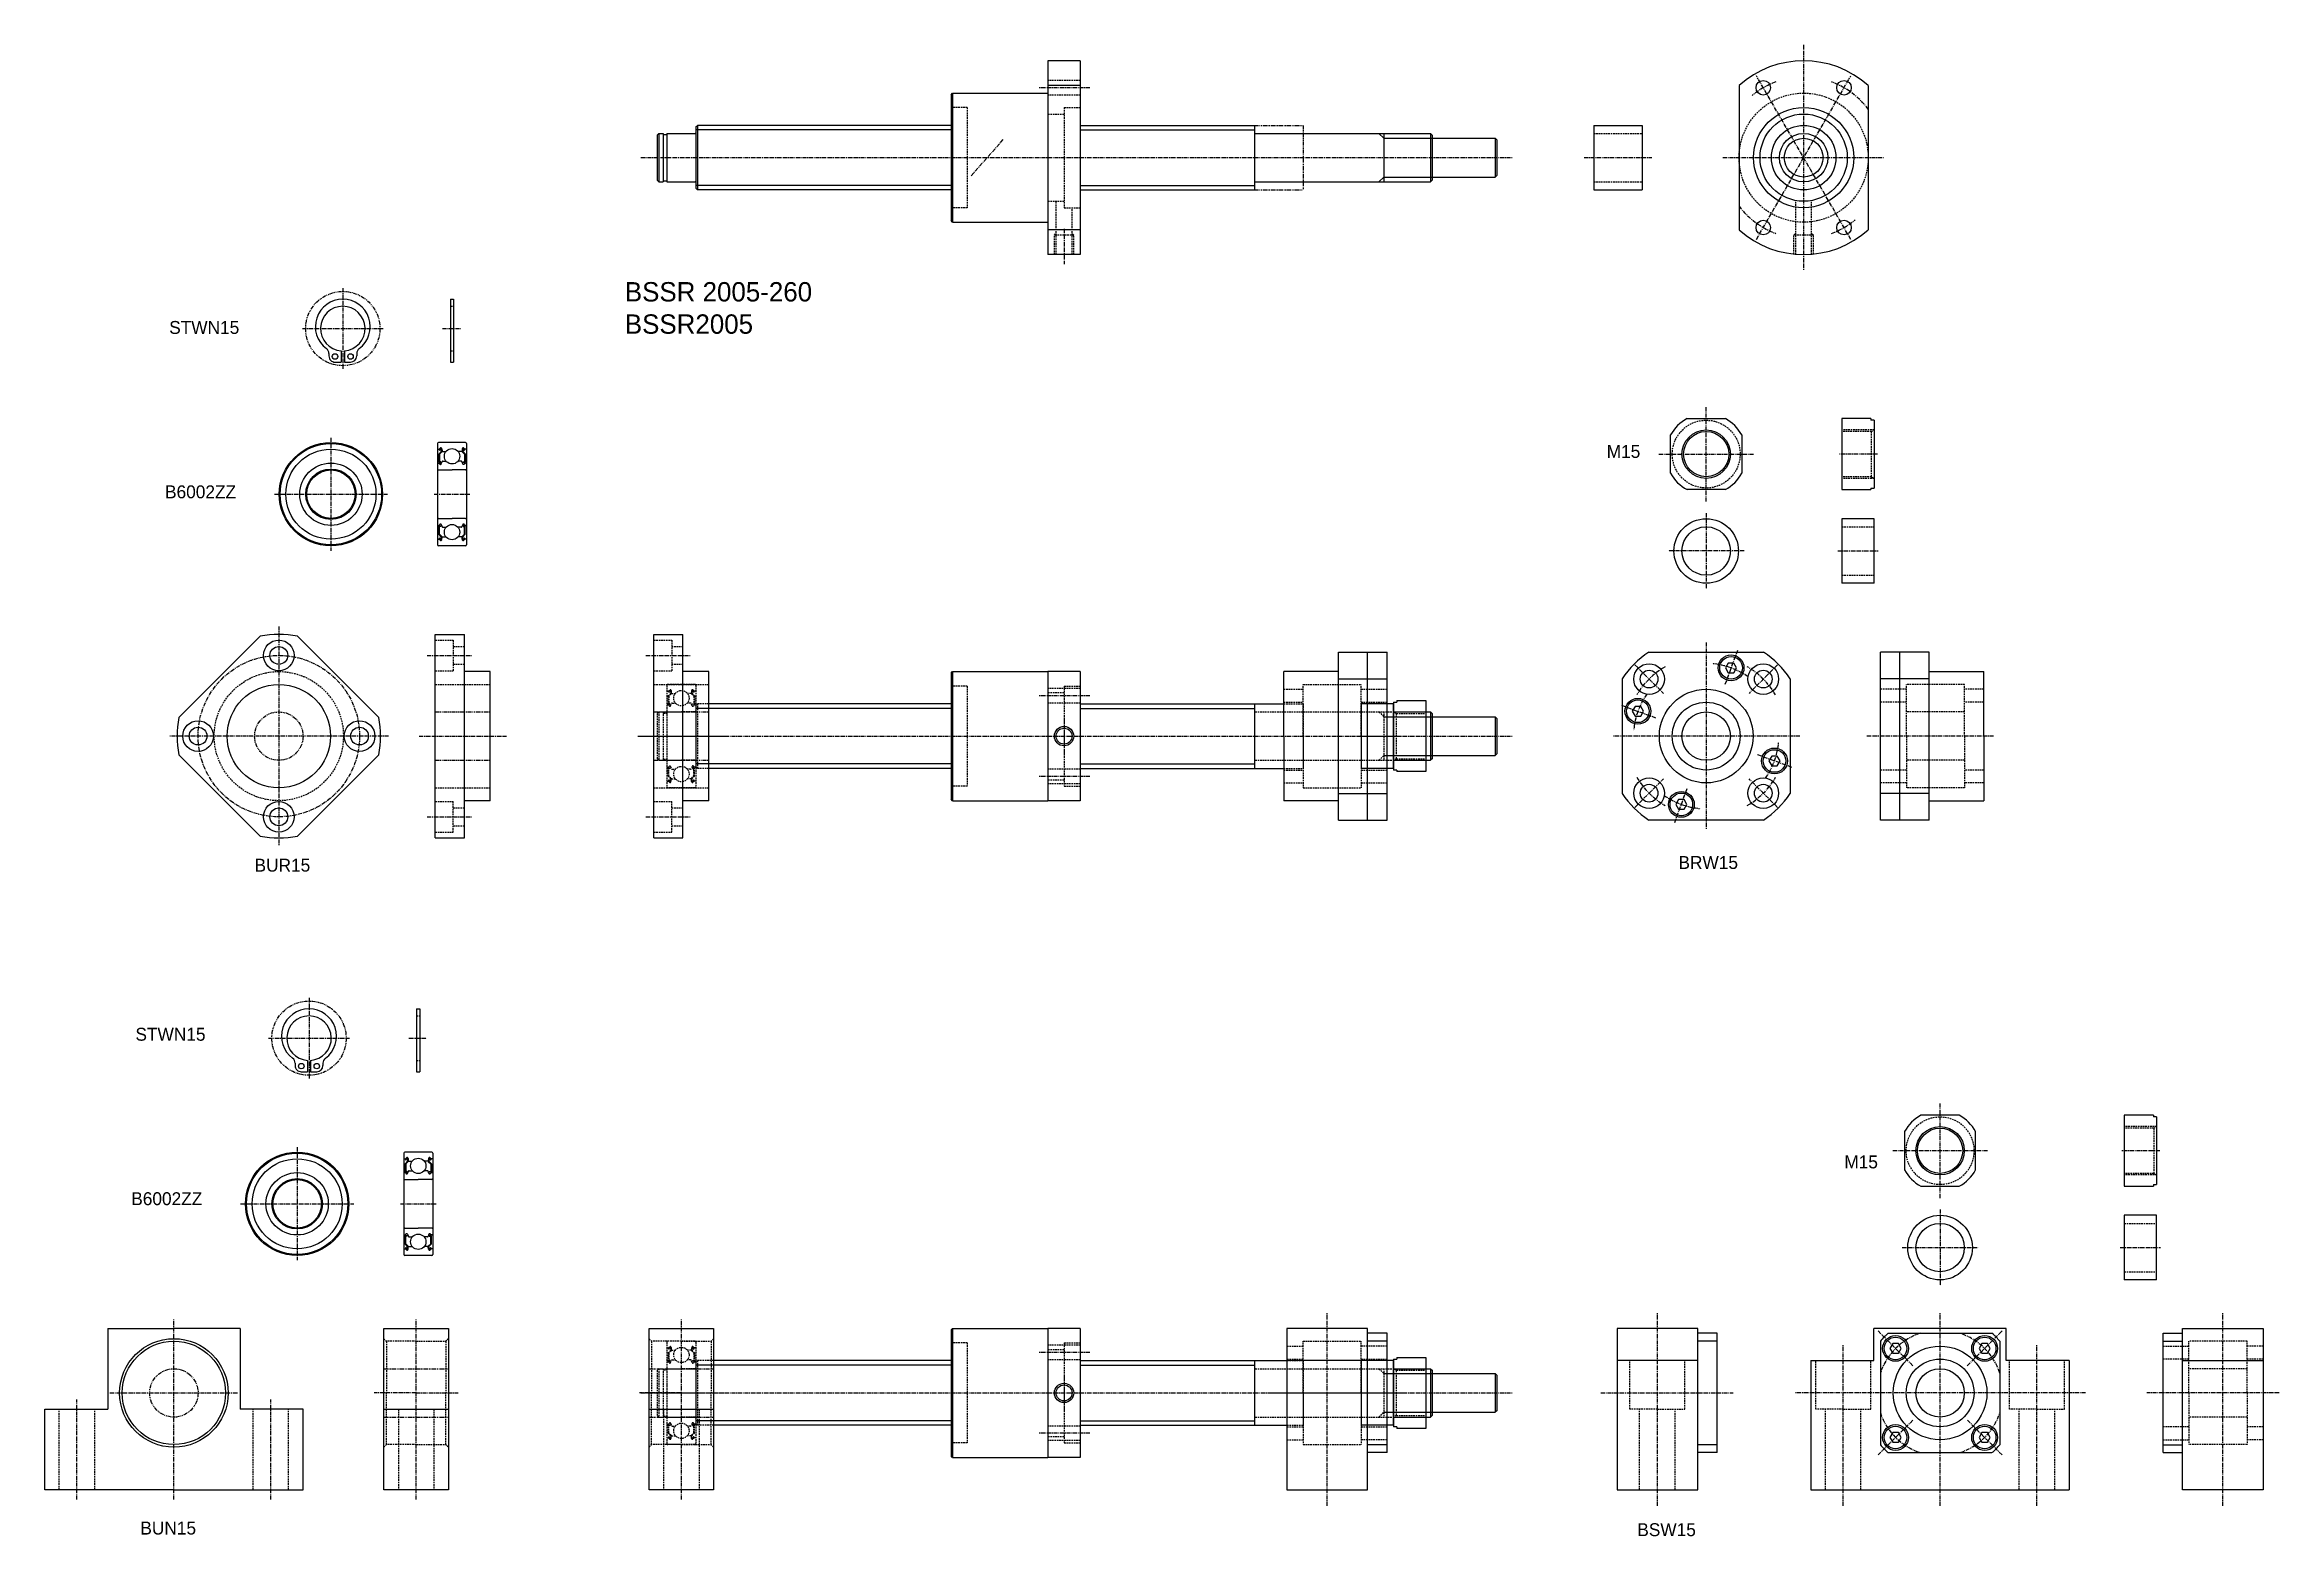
# Model space of a CAD drawing. Extents: x -170 to 522, y -391 to 71.
import ezdxf

# ---------------------------------------------------------------- set-up
doc = ezdxf.new("R2010")
doc.units = 0
for name, pattern in [('CENTER', [2, 1.25, -0.25, 0.25, -0.25]), ('DASHED', [0.75, 0.5, -0.25]), ('PHANTOM', [2.5, 1.25, -0.25, 0.25, -0.25, 0.25, -0.25])]:
    doc.linetypes.add(name, pattern=pattern)
doc.layers.get('0').update_dxf_attribs({"linetype": 'CONTINUOUS'})
doc.layers.add('CENTER', color=1, linetype='CENTER')

msp = doc.modelspace()

# ---------------------------------------------------------------- texts
at = {"color": 7, "linetype": 'CONTINUOUS'}
for s, p in [('BSSR 2005-260', (10, -8.83)), ('BSSR2005', (10, -18.83))]:
    msp.add_text(s, height=6, dxfattribs=at).set_placement(p)
for s, p in [('STWN15', (-131.08, -18.88)), ('M15', (314.01, -57.29)), ('B6002ZZ', (-132.37, -69.8)), ('BUR15', (-104.65, -185.45)), ('BRW15', (336.24, -184.62)), ('STWN15', (-141.53, -237.83)), ('M15', (387.59, -277.37)), ('B6002ZZ', (-142.83, -288.76)), ('BUN15', (-140.01, -390.8)), ('BSW15', (323.49, -391.3))]:
    msp.add_text(s, height=4).set_placement(p)

# ---------------------------------------------------------------- blocks, each defined once
blk = doc.blocks.new('BSSR2005')
at = {"color": 7, "linetype": 'CONTINUOUS'}
for p, q in [((-10, 30), (-10, -30)), ((0, 30), (-10, 30)), ((0, 30), (0, -30)), ((0, 22.36), (-10, 22.36)), ((-40, 19.5), (-39.5, 20)), ((-40, 19.5), (-40, -19.5)), ((-39.5, 20), (-10, 20)), ((-39.5, 20), (-39.5, -20)), ((-130.5, 7.5), (-131, 7)), ((-131, 7), (-131, -7)), ((-130.5, 7.5), (-130.5, -7.5)), ((-130.5, 7.5), (-129.15, 7.5)), ((-129.15, 7.5), (-129.15, -7.5)), ((-129.15, 7.15), (-128, 7.15)), ((-128, 7.5), (-119.2, 7.5)), ((-128, 7.5), (-128, -7.5)), ((-119, 9.5), (-118.5, 10)), ((-119, 9.5), (-119, -9.5)), ((-40, 10), (-118.5, 10)), ((-118.5, 10), (-118.5, -10)), ((0, 10), (54, 10)), ((54, 10), (54, -10)), ((54.2, 7.5), (108.5, 7.5)), ((94, 7.5), (94, -7.5)), ((108.5, 7.5), (108.5, -7.5)), ((108.5, 7.5), (109, 7)), ((109, 7), (109, -7)), ((-119, 4.85), (-119, 4.85)), ((109, 6), (128.5, 6)), ((128.5, 6), (128.5, -6)), ((128.5, 6), (129, 5.5)), ((129, 5.5), (129, -5.5)), ((-119, 0), (-119, 0)), ((109, -6), (128.5, -6)), ((129, -5.5), (128.5, -6)), ((-130.5, -7.5), (-131, -7)), ((-130.5, -7.5), (-129.15, -7.5)), ((-129.15, -7.15), (-128, -7.15)), ((-128, -7.5), (-119.2, -7.5)), ((-119, -9.5), (-118.5, -10)), ((-40, -10), (-118.5, -10)), ((0, -10), (54, -10)), ((54.2, -7.5), (108.5, -7.5)), ((109, -7), (108.5, -7.5)), ((-39.5, -20), (-40, -19.5)), ((-39.5, -20), (-10, -20)), ((0, -22.36), (-10, -22.36)), ((0, -30), (-10, -30))]:
    blk.add_line(p, q, dxfattribs=at)
at = {"color": 3, "linetype": 'DASHED'}
for p, q in [((0, 23.9), (-10, 23.9)), ((-35, 15.5), (-40, 15.5)), ((-35, 15.5), (-35, -15.5)), ((0, 19.4), (-10, 19.4)), ((-5, 15.5), (-5, -15.5)), ((-5, 15.5), (0, 15.5)), ((-10, 13.5), (-5, 13.5)), ((-10, -13.5), (-5, -13.5)), ((-7.46, -30), (-7.46, -13.5)), ((-35, -15.5), (-40, -15.5)), ((-5, -15.5), (0, -15.5)), ((-2.54, -30), (-2.54, -15.5)), ((-8, -24), (-7.46, -23.46)), ((-8, -30), (-8, -24)), ((-2, -24), (-8, -24)), ((-2, -24), (-2.54, -23.46)), ((-2, -30), (-2, -24))]:
    blk.add_line(p, q, dxfattribs=at)
at = {"color": 3, "linetype": 'CONTINUOUS'}
for p, q in [((-40, 8.6), (-119, 8.6)), ((0, 8.6), (54, 8.6)), ((92.5, 7.5), (94, 6)), ((94, 6), (109, 6)), ((92.5, -7.5), (94, -6)), ((94, -6), (109, -6)), ((-40, -8.6), (-119, -8.6)), ((0, -8.6), (54, -8.6))]:
    blk.add_line(p, q, dxfattribs=at)
at = {"color": 3, "linetype": 'PHANTOM'}
for p, q in [((54, 10), (69, 10)), ((69, 10), (69, -10)), ((54, -10), (69, -10))]:
    blk.add_line(p, q, dxfattribs=at)
at = {"color": 7, "linetype": 'CONTINUOUS'}
for centre, start, end in [((-119.2, 7.7), 270, 0), ((54.2, 7.7), 180, 270), ((-119.2, -7.7), 0, 90), ((54.2, -7.7), 90, 180)]:
    blk.add_arc(centre, 0.2, start, end, dxfattribs=at)
at = {"layer": 'CENTER', "color": 1, "linetype": 'CENTER'}
for p, q in [((3, 21.65), (-13, 21.65)), ((-136, 0), (134, 0)), ((-33.81, -5.66), (-23.81, 5.66)), ((-5, -22.05), (-5, -33))]:
    blk.add_line(p, q, dxfattribs=at)
blk = doc.blocks.new('BUN15')
at = {"color": 7, "linetype": 'CONTINUOUS'}
for p, q in [((0, -30), (0, 20)), ((0, 20), (20, 20)), ((20, 20), (20, -30)), ((0, -5), (20, -5)), ((20, -30), (0, -30))]:
    blk.add_line(p, q, dxfattribs=at)
at = {"color": 3, "linetype": 'DASHED'}
for p, q in [((0, 16.8), (0.8, 16)), ((0.8, 16), (0.8, 0)), ((10, 16), (0.8, 16)), ((10, 16), (19.2, 16)), ((20, 16.8), (19.2, 16)), ((19.2, 16), (19.2, 0)), ((0.8, -16), (0.8, 0)), ((19.2, -16), (19.2, 0)), ((4.5, -5), (4.5, -30)), ((15.5, -5), (15.5, -30)), ((0, -16.8), (0.8, -16)), ((10, -16), (0.8, -16)), ((10, -16), (19.2, -16)), ((20, -16.8), (19.2, -16))]:
    blk.add_line(p, q, dxfattribs=at)
at = {"color": 3, "linetype": 'PHANTOM'}
for p, q in [((0, 7.5), (20, 7.5)), ((0, -7.5), (20, -7.5))]:
    blk.add_line(p, q, dxfattribs=at)
at = {"layer": 'CENTER', "color": 1, "linetype": 'CENTER'}
for p, q in [((10, -33), (10, 23)), ((10, 0), (-3, 0)), ((10, 0), (23, 0))]:
    blk.add_line(p, q, dxfattribs=at)
blk = doc.blocks.new('BUR15')
for p, q in [((0, -31.5), (0, 31.5)), ((0, 31.5), (9, 31.5)), ((9, -31.5), (9, 31.5)), ((17, 20), (9, 20)), ((17, -20), (17, 20)), ((17, -20), (9, -20)), ((0, -31.5), (9, -31.5))]:
    blk.add_line(p, q)
at = {"color": 3, "linetype": 'DASHED'}
for p, q in [((0, 29.75), (5.5, 29.75)), ((5.5, 29.75), (5.5, 20.25)), ((5.5, 27.75), (9, 27.75)), ((5.5, 22.25), (9, 22.25)), ((0, 20.25), (5.5, 20.25)), ((0, 16), (17, 16)), ((0, -16), (17, -16)), ((0, -20.25), (5.5, -20.25)), ((5.5, -29.75), (5.5, -20.25)), ((5.5, -22.25), (9, -22.25)), ((0, -29.75), (5.5, -29.75)), ((5.5, -27.75), (9, -27.75))]:
    blk.add_line(p, q, dxfattribs=at)
at = {"color": 3, "linetype": 'PHANTOM'}
for p, q in [((0, 7.5), (17, 7.5)), ((0, -7.5), (17, -7.5))]:
    blk.add_line(p, q, dxfattribs=at)
at = {"layer": 'CENTER', "color": 1, "linetype": 'CENTER'}
for p, q in [((-2.5, 25), (11.5, 25)), ((-5, 0), (22, 0)), ((-2.5, -25), (11.5, -25))]:
    blk.add_line(p, q, dxfattribs=at)
blk = doc.blocks.new('BSW15')
at = {"color": 7, "linetype": 'CONTINUOUS'}
for p, q in [((0, -18.5), (0, 18.5)), ((0, 18.5), (6, 18.5)), ((0, 16.06), (6, 16.06)), ((6, 20), (31, 20)), ((6, 19.4), (6, 20)), ((6, -30), (6, 19.4)), ((31, 20), (31, -30)), ((6, 10), (31, 10)), ((0, -16.06), (6, -16.06)), ((0, -18.5), (6, -18.5)), ((31, -30), (6, -30))]:
    blk.add_line(p, q, dxfattribs=at)
at = {"color": 3, "linetype": 'DASHED'}
for p, q in [((0, 14.5), (8, 14.5)), ((8, 0), (8, 16)), ((26, 16), (8, 16)), ((26, 0), (26, 16)), ((31, 14.5), (26, 14.5)), ((8, 10.5), (0, 10.5)), ((26, 7.5), (8, 7.5)), ((31, 10.5), (26, 10.5)), ((8, 0), (8, -16)), ((26, 0), (26, -16)), ((8, -10.5), (0, -10.5)), ((26, -7.5), (8, -7.5)), ((31, -10.5), (26, -10.5)), ((0, -14.5), (8, -14.5)), ((26, -16), (8, -16)), ((31, -14.5), (26, -14.5))]:
    blk.add_line(p, q, dxfattribs=at)
at = {"layer": 'CENTER', "color": 1, "linetype": 'CENTER'}
for p, q in [((18.5, -35), (18.5, 25)), ((36, 0), (-5, 0))]:
    blk.add_line(p, q, dxfattribs=at)
blk = doc.blocks.new('BRW15')
at = {"color": 7, "linetype": 'CONTINUOUS'}
for p, q in [((15, 26), (0, 26)), ((0, -26), (0, 26)), ((6, -26), (6, 26)), ((15, -26), (15, 26)), ((15, 17.78), (0, 17.78)), ((15, 20), (32, 20)), ((32, 0), (32, 20)), ((32, 0), (32, -20)), ((15, -17.78), (0, -17.78)), ((15, -20), (32, -20)), ((15, -26), (0, -26))]:
    blk.add_line(p, q, dxfattribs=at)
at = {"color": 3, "linetype": 'DASHED'}
for p, q in [((8, 14.5), (0, 14.5)), ((8, 0), (8, 16)), ((26, 16), (8, 16)), ((26, 0), (26, 16)), ((32, 14.5), (26, 14.5)), ((8, 10.5), (0, 10.5)), ((26, 7.5), (8, 7.5)), ((32, 10.5), (26, 10.5)), ((8, 0), (8, -16)), ((26, 0), (26, -16)), ((8, -10.5), (0, -10.5)), ((26, -7.5), (8, -7.5)), ((32, -10.5), (26, -10.5)), ((8, -14.5), (0, -14.5)), ((26, -16), (8, -16)), ((32, -14.5), (26, -14.5))]:
    blk.add_line(p, q, dxfattribs=at)
at = {"layer": 'CENTER', "color": 1, "linetype": 'CENTER'}
blk.add_line((35, 0), (-4.27, 0), dxfattribs=at)
blk = doc.blocks.new('M15NAT-V')
at = {"color": 7, "linetype": 'CONTINUOUS'}
for p, q in [((0, 11), (0, -11)), ((9, 11), (0, 11)), ((9, 11), (9, 10.5)), ((10, 10.5), (9, 10.5)), ((10, 10.5), (10, -10.5)), ((0, -11), (9, -11)), ((9, -10.5), (9, -11)), ((9, -10.5), (10, -10.5))]:
    blk.add_line(p, q, dxfattribs=at)
at = {"color": 3, "linetype": 'DASHED'}
for p, q in [((10, 7.5), (0, 7.5)), ((9.13, 7), (0, 7)), ((9.13, 7), (10, 7.5)), ((9.13, 7), (9.13, -7)), ((9.13, -7), (0, -7)), ((10, -7.5), (0, -7.5)), ((9.13, -7), (10, -7.5))]:
    blk.add_line(p, q, dxfattribs=at)
at = {"layer": 'CENTER', "color": 1, "linetype": 'CENTER'}
blk.add_line((11, 0), (-1, 0), dxfattribs=at)
blk = doc.blocks.new('SP15')
at = {"color": 7, "linetype": 'CONTINUOUS'}
for p, q in [((10, 10), (0, 10)), ((0, 10), (0, -10)), ((10, -10), (10, 10)), ((10, -10), (0, -10))]:
    blk.add_line(p, q, dxfattribs=at)
at = {"color": 3, "linetype": 'DASHED'}
for p, q in [((0, 7.5), (10, 7.5)), ((0, -7.5), (10, -7.5))]:
    blk.add_line(p, q, dxfattribs=at)
at = {"layer": 'CENTER', "color": 1, "linetype": 'CENTER'}
blk.add_line((-1.25, 0), (11.25, 0), dxfattribs=at)
blk = doc.blocks.new('B6002ZZ')
at = {"color": 3, "linetype": 'DASHED'}
for p, q in [((0, 15.7), (0, -15.7)), ((0.1, 13.95), (0.56, 13.95)), ((4.5, 16), (0.3, 16)), ((0.56, 13.95), (0.81, 14.25)), ((0.71, 13.82), (0.96, 14.12)), ((1.14, 14.06), (1.18, 13.18)), ((1.34, 14.08), (1.4, 13.34)), ((8.7, 16), (4.5, 16)), ((7.66, 14.08), (7.6, 13.34)), ((7.86, 14.06), (7.82, 13.18)), ((8.29, 13.82), (8.04, 14.12)), ((8.44, 13.95), (8.19, 14.25)), ((8.9, 13.95), (8.44, 13.95)), ((9, 15.7), (9, -15.7)), ((0.2, 9.65), (0.5, 9.65)), ((0.3, 7.5), (4.5, 7.5)), ((1.18, 13.18), (0.43, 12.43)), ((0.43, 12.43), (0.43, 10.05)), ((0.5, 9.65), (0.78, 9.32)), ((0.74, 13.54), (0.58, 13.67)), ((1.38, 13.1), (0.63, 12.35)), ((0.63, 12.35), (0.63, 10.05)), ((1.08, 10.05), (0.63, 10.05)), ((0.63, 9.85), (1.08, 9.85)), ((0.87, 13.69), (0.71, 13.82)), ((0.74, 13.54), (0.87, 13.69)), ((0.93, 9.25), (0.99, 9.25)), ((1.08, 9.85), (1.08, 10.05)), ((1.18, 9.38), (1.45, 10.12)), ((1.38, 13.57), (1.38, 13.1)), ((1.5, 13.25), (2.65, 13.25)), ((1.64, 10.25), (2.65, 10.25)), ((8.7, 7.5), (4.5, 7.5)), ((7.5, 13.25), (6.35, 13.25)), ((7.36, 10.25), (6.35, 10.25)), ((7.82, 9.38), (7.55, 10.12)), ((7.62, 13.57), (7.62, 13.1)), ((7.62, 13.1), (8.37, 12.35)), ((7.82, 13.18), (8.57, 12.43)), ((7.92, 10.05), (8.37, 10.05)), ((7.92, 9.85), (7.92, 10.05)), ((8.37, 9.85), (7.92, 9.85)), ((8.07, 9.25), (8.01, 9.25)), ((8.13, 13.69), (8.29, 13.82)), ((8.26, 13.54), (8.13, 13.69)), ((8.5, 9.65), (8.22, 9.32)), ((8.26, 13.54), (8.42, 13.67)), ((8.37, 12.35), (8.37, 10.05)), ((8.8, 9.65), (8.5, 9.65)), ((8.57, 12.43), (8.57, 10.05)), ((0.2, -9.65), (0.5, -9.65)), ((0.3, -7.5), (4.5, -7.5)), ((0.43, -12.43), (0.43, -10.05)), ((1.18, -13.18), (0.43, -12.43)), ((0.5, -9.65), (0.78, -9.32)), ((0.74, -13.54), (0.58, -13.67)), ((0.63, -9.85), (1.08, -9.85)), ((0.63, -12.35), (0.63, -10.05)), ((1.08, -10.05), (0.63, -10.05)), ((1.38, -13.1), (0.63, -12.35)), ((0.87, -13.69), (0.71, -13.82)), ((0.71, -13.82), (0.96, -14.12)), ((0.74, -13.54), (0.87, -13.69)), ((0.93, -9.25), (0.99, -9.25)), ((1.08, -9.85), (1.08, -10.05)), ((1.14, -14.06), (1.18, -13.18)), ((1.18, -9.38), (1.45, -10.12)), ((1.34, -14.08), (1.4, -13.34)), ((1.38, -13.57), (1.38, -13.1)), ((1.5, -13.25), (2.65, -13.25)), ((1.58, -7.5), (1.58, -7.5)), ((1.64, -10.25), (2.65, -10.25)), ((2.55, -7.5), (2.55, -7.5)), ((8.7, -7.5), (4.5, -7.5)), ((7.36, -10.25), (6.35, -10.25)), ((7.5, -13.25), (6.35, -13.25)), ((7.82, -9.38), (7.55, -10.12)), ((7.66, -14.08), (7.6, -13.34)), ((7.62, -13.1), (8.37, -12.35)), ((7.62, -13.57), (7.62, -13.1)), ((7.82, -13.18), (8.57, -12.43)), ((7.86, -14.06), (7.82, -13.18)), ((8.37, -9.85), (7.92, -9.85)), ((7.92, -9.85), (7.92, -10.05)), ((7.92, -10.05), (8.37, -10.05)), ((8.07, -9.25), (8.01, -9.25)), ((8.29, -13.82), (8.04, -14.12)), ((8.26, -13.54), (8.13, -13.69)), ((8.13, -13.69), (8.29, -13.82)), ((8.5, -9.65), (8.22, -9.32)), ((8.26, -13.54), (8.42, -13.67)), ((8.37, -12.35), (8.37, -10.05)), ((8.8, -9.65), (8.5, -9.65)), ((8.57, -12.43), (8.57, -10.05)), ((0.1, -13.95), (0.56, -13.95)), ((8.7, -16), (0.3, -16)), ((0.56, -13.95), (0.81, -14.25)), ((8.7, -16), (4.5, -16)), ((8.44, -13.95), (8.19, -14.25)), ((8.9, -13.95), (8.44, -13.95))]:
    blk.add_line(p, q, dxfattribs=at)
for centre in [(4.5, 11.75), (4.5, -11.75)]:
    blk.add_circle(centre, 2.38, dxfattribs=at)
for centre, radius, start, end in [((0.3, 15.7), 0.3, 90, 180), ((0.1, 14.05), 0.1, 180, 270), ((0.71, 13.82), 0.2, 140.00022, 230.08482), ((1.04, 14.05), 0.3, 4.99676, 140.00022), ((1.04, 14.06), 0.1, 2.81982, 140.00331), ((7.96, 14.05), 0.3, 39.99978, 175.00324), ((7.96, 14.06), 0.1, 39.99669, 177.18018), ((8.29, 13.82), 0.2, 309.91518, 39.99978), ((8.7, 15.7), 0.3, 0, 90), ((8.9, 14.05), 0.1, 270, 0), ((0.2, 9.45), 0.2, 90, 180), ((0.3, 7.8), 0.3, 180, 270), ((0.63, 10.05), 0.2, 180, 270), ((0.93, 9.45), 0.2, 219.99622, 270), ((0.99, 9.45), 0.2, 270, 339.9919), ((1.5, 13.35), 0.1, 184.99676, 269.9995), ((1.64, 10.05), 0.2, 90, 159.9919), ((7.36, 10.05), 0.2, 20.0081, 90), ((7.5, 13.35), 0.1, 270.0005, 355.00324), ((8.01, 9.45), 0.2, 200.0081, 270), ((8.07, 9.45), 0.2, 270, 320.00378), ((8.37, 10.05), 0.2, 270, 0), ((8.7, 7.8), 0.3, 270, 0), ((8.8, 9.45), 0.2, 0, 90), ((0.3, -7.8), 0.3, 90, 180), ((0.2, -9.45), 0.2, 180, 270), ((0.63, -10.05), 0.2, 90, 180), ((0.71, -13.82), 0.2, 129.91518, 219.99978), ((0.93, -9.45), 0.2, 90, 140.00378), ((0.99, -9.45), 0.2, 20.0081, 90), ((1.5, -13.35), 0.1, 90.0005, 175.00324), ((1.64, -10.05), 0.2, 200.0081, 270), ((7.36, -10.05), 0.2, 270, 339.9919), ((7.5, -13.35), 0.1, 4.99676, 89.9995), ((8.01, -9.45), 0.2, 90, 159.9919), ((8.07, -9.45), 0.2, 39.99622, 90), ((8.37, -10.05), 0.2, 0, 90), ((8.29, -13.82), 0.2, 320.00022, 50.08482), ((8.7, -7.8), 0.3, 0, 90), ((8.8, -9.45), 0.2, 270, 0), ((0.1, -14.05), 0.1, 90, 180), ((0.3, -15.7), 0.3, 180, 270), ((1.04, -14.05), 0.3, 219.99978, 355.00324), ((1.04, -14.06), 0.1, 219.99669, 357.18018), ((7.96, -14.05), 0.3, 184.99676, 320.00022), ((7.96, -14.06), 0.1, 182.81982, 320.00331), ((8.7, -15.7), 0.3, 270, 0), ((8.9, -14.05), 0.1, 0, 90)]:
    blk.add_arc(centre, radius, start, end, dxfattribs=at)
at = {"layer": 'CENTER', "color": 1, "linetype": 'CENTER'}
blk.add_line((-1, 0), (10, 0), dxfattribs=at)
blk = doc.blocks.new('BSSR2005-2')
at = {"color": 7, "linetype": 'CONTINUOUS'}
for p, q in [((-40, 19.5), (-39.5, 20)), ((-40, 19.5), (-40, -19.5)), ((-39.5, 20), (-10, 20)), ((-39.5, 20), (-39.5, -20)), ((-10, 20), (-10, -20)), ((0, 20), (-10, 20)), ((0, 20), (0, -20)), ((-40, 10), (-115, 10)), ((0, 10), (54, 10)), ((54, 10), (54, -10)), ((54, 10), (63, 10)), ((107, 7.5), (108.5, 7.5)), ((108.5, 7.5), (108.5, -7.5)), ((108.5, 7.5), (109, 7)), ((109, 7), (109, -7)), ((109, 6), (128.5, 6)), ((128.5, 6), (128.5, -6)), ((128.5, 6), (129, 5.5)), ((129, 5.5), (129, -5.5)), ((109, -6), (128.5, -6)), ((129, -5.5), (128.5, -6)), ((-40, -10), (-115, -10)), ((0, -10), (54, -10)), ((54, -10), (63, -10)), ((107, -7.5), (108.5, -7.5)), ((109, -7), (108.5, -7.5)), ((-39.5, -20), (-40, -19.5)), ((-39.5, -20), (-10, -20)), ((0, -20), (-10, -20))]:
    blk.add_line(p, q, dxfattribs=at)
at = {"color": 3, "linetype": 'DASHED'}
for p, q in [((-35, 15.5), (-40, 15.5)), ((-35, 15.5), (-35, -15.5)), ((0, 14.75), (-10, 14.75)), ((-5, 15.5), (-5, -15.5)), ((-5, 15.5), (0, 15.5)), ((-130.5, 7.5), (-131, 7)), ((-131, 7), (-131, -7)), ((-130.5, 7.5), (-130.5, -7.5)), ((-130.5, 7.5), (-129.15, 7.5)), ((-129.15, 7.5), (-129.15, -7.5)), ((-129.15, 7.15), (-128, 7.15)), ((-128, 7.5), (-128, -7.5)), ((-128, 7.5), (-119.2, 7.5)), ((-119, 9.5), (-118.5, 10)), ((-119, 9.5), (-119, -9.5)), ((-118.5, 10), (-118.5, -10)), ((-115, 10), (-118.5, 10)), ((-10, 13.5), (-5, 13.5)), ((0, 10.25), (-10, 10.25)), ((54.2, 7.5), (69, 7.5)), ((63, 10), (69, 10)), ((69, 10), (69, -10)), ((69, 7.5), (107, 7.5)), ((92.5, 7.5), (94, 6)), ((94, 7.5), (94, -7.5)), ((-119, 4.85), (-119, 4.85)), ((-119, 0), (-119, 0)), ((92.5, -7.5), (94, -6)), ((-130.5, -7.5), (-131, -7)), ((-130.5, -7.5), (-129.15, -7.5)), ((-129.15, -7.15), (-128, -7.15)), ((-128, -7.5), (-119.2, -7.5)), ((-119, -9.5), (-118.5, -10)), ((-115, -10), (-118.5, -10)), ((0, -10.25), (-10, -10.25)), ((-10, -13.5), (-5, -13.5)), ((54.2, -7.5), (69, -7.5)), ((63, -10), (69, -10)), ((69, -7.5), (107, -7.5)), ((-35, -15.5), (-40, -15.5)), ((0, -14.75), (-10, -14.75)), ((-5, -15.5), (0, -15.5))]:
    blk.add_line(p, q, dxfattribs=at)
at = {"color": 3, "linetype": 'CONTINUOUS'}
for p, q in [((-40, 8.6), (-119, 8.6)), ((0, 8.6), (54, 8.6)), ((94, 6), (109, 6)), ((94, -6), (109, -6)), ((-40, -8.6), (-119, -8.6)), ((0, -8.6), (54, -8.6))]:
    blk.add_line(p, q, dxfattribs=at)
blk.add_circle((-5, 0), 3, dxfattribs=at)
at = {"color": 7, "linetype": 'CONTINUOUS'}
blk.add_circle((-5, 0), 2.46, dxfattribs=at)
at = {"color": 3, "linetype": 'DASHED'}
for centre, start, end in [((-119.2, 7.7), 270, 0), ((54.2, 7.7), 180, 270), ((-119.2, -7.7), 0, 90), ((54.2, -7.7), 90, 180)]:
    blk.add_arc(centre, 0.2, start, end, dxfattribs=at)
at = {"layer": 'CENTER', "color": 1, "linetype": 'CENTER'}
for p, q in [((3, 12.5), (-13, 12.5)), ((-136, 0), (134, 0)), ((-5, 5.47), (-5, -5.47)), ((3, -12.5), (-13, -12.5))]:
    blk.add_line(p, q, dxfattribs=at)
blk = doc.blocks.new('BSSR2005-3')
at = {"color": 7, "linetype": 'CONTINUOUS'}
for p, q in [((-40, 19.5), (-39.5, 20)), ((-40, 19.5), (-40, -19.5)), ((-39.5, 20), (-10, 20)), ((-39.5, 20), (-39.5, -20)), ((-10, 20), (-10, -20)), ((0, 20), (-10, 20)), ((0, 20), (0, -20)), ((-40, 10), (-113.5, 10)), ((0, 10), (54, 10)), ((54, 10), (54, -10)), ((54, 10), (64, 10)), ((107, 7.5), (108.5, 7.5)), ((108.5, 7.5), (108.5, -7.5)), ((108.5, 7.5), (109, 7)), ((109, 7), (109, -7)), ((109, 6), (128.5, 6)), ((128.5, 6), (128.5, -6)), ((128.5, 6), (129, 5.5)), ((129, 5.5), (129, -5.5)), ((109, -6), (128.5, -6)), ((129, -5.5), (128.5, -6)), ((-40, -10), (-113.5, -10)), ((0, -10), (54, -10)), ((54, -10), (64, -10)), ((107, -7.5), (108.5, -7.5)), ((109, -7), (108.5, -7.5)), ((-39.5, -20), (-40, -19.5)), ((-39.5, -20), (-10, -20)), ((0, -20), (-10, -20))]:
    blk.add_line(p, q, dxfattribs=at)
at = {"color": 3, "linetype": 'DASHED'}
for p, q in [((-35, 15.5), (-40, 15.5)), ((-35, 15.5), (-35, -15.5)), ((0, 14.75), (-10, 14.75)), ((-5, 15.5), (-5, -15.5)), ((-5, 15.5), (0, 15.5)), ((-130.5, 7.5), (-131, 7)), ((-131, 7), (-131, -7)), ((-130.5, 7.5), (-130.5, -7.5)), ((-130.5, 7.5), (-129.15, 7.5)), ((-129.15, 7.5), (-129.15, -7.5)), ((-129.15, 7.15), (-128, 7.15)), ((-128, 7.5), (-119.2, 7.5)), ((-128, 7.5), (-128, -7.5)), ((-119, 9.5), (-118.5, 10)), ((-119, 9.5), (-119, -9.5)), ((-118.5, 10), (-118.5, -10)), ((-113.5, 10), (-118.5, 10)), ((-10, 13.5), (-5, 13.5)), ((0, 10.25), (-10, 10.25)), ((54.2, 7.5), (69, 7.5)), ((64, 10), (69, 10)), ((69, 10), (69, -10)), ((69, 7.5), (107, 7.5)), ((92.5, 7.5), (94, 6)), ((94, 7.5), (94, -7.5)), ((-119, 4.85), (-119, 4.85)), ((-119, 0), (-119, 0)), ((92.5, -7.5), (94, -6)), ((-130.5, -7.5), (-131, -7)), ((-130.5, -7.5), (-129.15, -7.5)), ((-129.15, -7.15), (-128, -7.15)), ((-128, -7.5), (-119.2, -7.5)), ((-119, -9.5), (-118.5, -10)), ((-113.5, -10), (-118.5, -10)), ((0, -10.25), (-10, -10.25)), ((-10, -13.5), (-5, -13.5)), ((54.2, -7.5), (69, -7.5)), ((64, -10), (69, -10)), ((69, -7.5), (107, -7.5)), ((-35, -15.5), (-40, -15.5)), ((0, -14.75), (-10, -14.75)), ((-5, -15.5), (0, -15.5))]:
    blk.add_line(p, q, dxfattribs=at)
at = {"color": 3, "linetype": 'CONTINUOUS'}
for p, q in [((-40, 8.6), (-119, 8.6)), ((0, 8.6), (54, 8.6)), ((94, 6), (109, 6)), ((94, -6), (109, -6)), ((-40, -8.6), (-119, -8.6)), ((0, -8.6), (54, -8.6))]:
    blk.add_line(p, q, dxfattribs=at)
blk.add_circle((-5, 0), 3, dxfattribs=at)
at = {"color": 7, "linetype": 'CONTINUOUS'}
blk.add_circle((-5, 0), 2.46, dxfattribs=at)
at = {"color": 3, "linetype": 'DASHED'}
for centre, start, end in [((-119.2, 7.7), 270, 0), ((54.2, 7.7), 180, 270), ((-119.2, -7.7), 0, 90), ((54.2, -7.7), 90, 180)]:
    blk.add_arc(centre, 0.2, start, end, dxfattribs=at)
at = {"layer": 'CENTER', "color": 1, "linetype": 'CENTER'}
for p, q in [((3, 12.5), (-13, 12.5)), ((-136, 0), (134, 0)), ((-5, 5.47), (-5, -5.47)), ((3, -12.5), (-13, -12.5))]:
    blk.add_line(p, q, dxfattribs=at)

# ---------------------------------------------------------------- linework, layer by layer
at = {"color": 7, "linetype": 'CONTINUOUS'}
for p, q in [((355, 58.08), (355, 13.36)), ((395, 58.08), (395, 13.36)), ((310, 45.72), (310, 25.72)), ((310, 45.72), (325, 45.72)), ((325, 45.72), (325, 25.72)), ((310, 25.72), (325, 25.72)), ((-44.01, -8.12), (-44.01, -27.62)), ((-44.01, -8.12), (-43.01, -8.12)), ((-43.01, -8.12), (-43.01, -27.62)), ((-81.63, -24.97), (-81.63, -25.72)), ((-79.73, -27.62), (-77.83, -27.62)), ((-77.83, -24.11), (-77.83, -27.62)), ((-77.83, -24.98), (-77.83, -24.98)), ((-77.83, -25.86), (-77.83, -25.86)), ((-76.83, -24.11), (-76.83, -27.62)), ((-76.83, -27.62), (-74.93, -27.62)), ((-73.03, -24.97), (-73.03, -25.72)), ((-44.01, -27.62), (-43.01, -27.62)), ((338.89, -45.12), (350.76, -45.12)), ((333.82, -62.06), (333.82, -50.18)), ((355.82, -50.18), (355.82, -62.06)), ((350.76, -67.12), (338.89, -67.12)), ((344.82, -67.12), (344.82, -67.12)), ((347.79, -67.12), (347.79, -67.12)), ((327.04, -117.47), (362.61, -117.47)), ((318.82, -125.69), (318.82, -161.26)), ((370.82, -125.69), (370.82, -161.26)), ((362.61, -169.47), (327.04, -169.47)), ((-54.46, -227.94), (-54.46, -247.44)), ((-54.46, -227.94), (-53.46, -227.94)), ((-53.46, -227.94), (-53.46, -247.44)), ((-92.09, -244.79), (-92.09, -245.54)), ((-90.19, -247.44), (-88.29, -247.44)), ((-88.29, -243.92), (-88.29, -247.44)), ((-88.29, -244.8), (-88.29, -244.8)), ((-88.29, -245.68), (-88.29, -245.68)), ((-87.29, -243.92), (-87.29, -247.44)), ((-87.29, -247.44), (-85.39, -247.44)), ((-83.49, -244.79), (-83.49, -245.54)), ((-54.46, -247.44), (-53.46, -247.44)), ((423.18, -260.91), (411.31, -260.91)), ((474.28, -260.91), (474.28, -282.91)), ((483.28, -260.91), (474.28, -260.91)), ((483.28, -260.91), (483.28, -261.41)), ((484.28, -261.41), (483.28, -261.41)), ((484.28, -261.41), (484.28, -282.41)), ((406.25, -265.97), (406.25, -277.85)), ((428.25, -277.85), (428.25, -265.97)), ((411.31, -282.91), (423.18, -282.91)), ((414.28, -282.91), (414.28, -282.91)), ((417.25, -282.91), (417.25, -282.91)), ((474.28, -282.91), (483.28, -282.91)), ((483.28, -282.41), (484.28, -282.41)), ((483.28, -282.41), (483.28, -282.91)), ((484.28, -291.91), (474.28, -291.91)), ((474.28, -291.91), (474.28, -311.91)), ((484.28, -311.91), (484.28, -291.91)), ((484.28, -311.91), (474.28, -311.91)), ((-150.13, -326.93), (-129.63, -326.93)), ((-150.13, -326.93), (-150.13, -351.93)), ((-109.13, -326.93), (-129.63, -326.93)), ((-109.13, -326.93), (-109.13, -351.93)), ((317.22, -326.93), (317.22, -376.93)), ((342.22, -326.93), (317.22, -326.93)), ((342.22, -327.53), (342.22, -326.93)), ((342.22, -376.93), (342.22, -327.53)), ((348.22, -328.43), (342.22, -328.43)), ((348.22, -330.87), (342.22, -330.87)), ((348.22, -365.43), (348.22, -328.43)), ((437.75, -326.93), (396.75, -326.93)), ((396.75, -336.93), (396.75, -326.93)), ((398.75, -330.87), (398.75, -363)), ((401.19, -328.43), (433.31, -328.43)), ((435.75, -330.87), (435.75, -363)), ((437.75, -336.93), (437.75, -326.93)), ((342.22, -336.93), (317.22, -336.93)), ((377.25, -336.93), (396.75, -336.93)), ((377.25, -336.93), (377.25, -376.93)), ((457.25, -336.93), (437.75, -336.93)), ((457.25, -336.93), (457.25, -376.93)), ((-169.63, -376.93), (-169.63, -351.93)), ((-89.63, -376.93), (-89.63, -351.93)), ((348.22, -363), (342.22, -363)), ((348.22, -365.43), (342.22, -365.43)), ((401.19, -365.43), (433.31, -365.43)), ((-129.63, -376.93), (-169.63, -376.93)), ((-129.63, -376.93), (-89.63, -376.93)), ((317.22, -376.93), (342.22, -376.93)), ((377.25, -376.93), (457.25, -376.93))]:
    msp.add_line(p, q, dxfattribs=at)
at = {"color": 3, "linetype": 'DASHED'}
for p, q in [((310, 43.22), (325, 43.22)), ((310, 28.22), (325, 28.22)), ((372.54, 5.82), (372.54, 22.45)), ((377.46, 5.82), (377.46, 22.45)), ((372, 11.72), (372.54, 12.26)), ((372, 5.87), (372, 11.72)), ((378, 11.72), (372, 11.72)), ((378, 11.72), (377.46, 12.26)), ((378, 5.87), (378, 11.72)), ((-44.01, -10.32), (-43.01, -10.32)), ((-44.01, -24.12), (-43.01, -24.12)), ((-54.46, -230.14), (-53.46, -230.14)), ((-54.46, -243.94), (-53.46, -243.94)), ((484.28, -264.41), (474.28, -264.41)), ((483.41, -264.91), (474.28, -264.91)), ((483.41, -264.91), (484.28, -264.41)), ((483.41, -264.91), (483.41, -278.91)), ((483.41, -278.91), (474.28, -278.91)), ((484.28, -279.41), (474.28, -279.41)), ((483.41, -278.91), (484.28, -279.41)), ((474.28, -294.41), (484.28, -294.41)), ((474.28, -309.41), (484.28, -309.41)), ((321.22, -351.93), (321.22, -336.93)), ((338.22, -351.93), (338.22, -336.93)), ((378.75, -351.93), (378.75, -336.93)), ((395.75, -351.93), (395.75, -336.93)), ((438.75, -351.93), (438.75, -336.93)), ((455.75, -351.93), (455.75, -336.93)), ((-165.13, -376.93), (-165.13, -351.93)), ((-154.13, -376.93), (-154.13, -351.93)), ((-105.13, -376.93), (-105.13, -351.93)), ((-94.13, -376.93), (-94.13, -351.93)), ((329.72, -351.93), (321.22, -351.93)), ((324.22, -376.93), (324.22, -351.93)), ((329.72, -351.93), (338.22, -351.93)), ((335.22, -376.93), (335.22, -351.93)), ((387.25, -351.93), (378.75, -351.93)), ((381.75, -376.93), (381.75, -351.93)), ((387.25, -351.93), (395.75, -351.93)), ((392.75, -376.93), (392.75, -351.93)), ((447.25, -351.93), (438.75, -351.93)), ((441.75, -376.93), (441.75, -351.93)), ((447.25, -351.93), (455.75, -351.93)), ((452.75, -376.93), (452.75, -351.93))]:
    msp.add_line(p, q, dxfattribs=at)
for p, q in [((-48.01, -52.83), (-48.01, -84.23)), ((-47.91, -54.58), (-47.45, -54.58)), ((-43.51, -52.53), (-47.71, -52.53)), ((-46.83, -55.35), (-47.58, -56.1)), ((-47.45, -54.58), (-47.2, -54.28)), ((-47.27, -54.99), (-47.43, -54.86)), ((-47.3, -54.71), (-47.05, -54.41)), ((-47.15, -54.84), (-47.3, -54.71)), ((-47.27, -54.99), (-47.15, -54.84)), ((-46.87, -54.47), (-46.83, -55.35)), ((-46.67, -54.45), (-46.61, -55.19)), ((-46.63, -54.96), (-46.63, -55.43)), ((-46.51, -55.28), (-45.36, -55.28)), ((-39.31, -52.53), (-43.51, -52.53)), ((-40.51, -55.28), (-41.66, -55.28)), ((-40.35, -54.45), (-40.41, -55.19)), ((-40.39, -54.96), (-40.39, -55.43)), ((-40.15, -54.47), (-40.19, -55.35)), ((-40.19, -55.35), (-39.44, -56.1)), ((-39.72, -54.71), (-39.97, -54.41)), ((-39.88, -54.84), (-39.72, -54.71)), ((-39.75, -54.99), (-39.88, -54.84)), ((-39.57, -54.58), (-39.82, -54.28)), ((-39.75, -54.99), (-39.6, -54.86)), ((-39.11, -54.58), (-39.57, -54.58)), ((-39.01, -52.83), (-39.01, -84.23)), ((-47.81, -58.88), (-47.51, -58.88)), ((-47.71, -61.03), (-43.51, -61.03)), ((-47.58, -56.1), (-47.58, -58.48)), ((-47.51, -58.88), (-47.24, -59.21)), ((-46.63, -55.43), (-47.38, -56.18)), ((-47.38, -56.18), (-47.38, -58.48)), ((-46.93, -58.48), (-47.38, -58.48)), ((-47.38, -58.68), (-46.93, -58.68)), ((-47.08, -59.28), (-47.02, -59.28)), ((-46.93, -58.68), (-46.93, -58.48)), ((-46.83, -59.15), (-46.56, -58.41)), ((-46.37, -58.28), (-45.36, -58.28)), ((-39.31, -61.03), (-43.51, -61.03)), ((-40.65, -58.28), (-41.66, -58.28)), ((-40.19, -59.15), (-40.46, -58.41)), ((-40.39, -55.43), (-39.64, -56.18)), ((-40.09, -58.68), (-40.09, -58.48)), ((-40.09, -58.48), (-39.64, -58.48)), ((-39.64, -58.68), (-40.09, -58.68)), ((-39.94, -59.28), (-40.01, -59.28)), ((-39.51, -58.88), (-39.79, -59.21)), ((-39.64, -56.18), (-39.64, -58.48)), ((-39.21, -58.88), (-39.51, -58.88)), ((-39.44, -56.1), (-39.44, -58.48)), ((-47.71, -76.03), (-43.51, -76.03)), ((-46.44, -76.03), (-46.44, -76.03)), ((-45.46, -76.03), (-45.46, -76.03)), ((-39.31, -76.03), (-43.51, -76.03)), ((-47.91, -82.48), (-47.45, -82.48)), ((-47.81, -78.18), (-47.51, -78.18)), ((-47.58, -80.96), (-47.58, -78.58)), ((-46.83, -81.71), (-47.58, -80.96)), ((-47.51, -78.18), (-47.24, -77.85)), ((-47.45, -82.48), (-47.2, -82.78)), ((-47.27, -82.07), (-47.43, -82.2)), ((-47.38, -78.38), (-46.93, -78.38)), ((-46.93, -78.58), (-47.38, -78.58)), ((-47.38, -80.88), (-47.38, -78.58)), ((-46.63, -81.63), (-47.38, -80.88)), ((-47.15, -82.22), (-47.3, -82.35)), ((-47.3, -82.35), (-47.05, -82.65)), ((-47.27, -82.07), (-47.15, -82.22)), ((-47.08, -77.78), (-47.02, -77.78)), ((-46.93, -78.38), (-46.93, -78.58)), ((-46.87, -82.59), (-46.83, -81.71)), ((-46.83, -77.91), (-46.56, -78.65)), ((-46.67, -82.61), (-46.61, -81.87)), ((-46.63, -82.1), (-46.63, -81.63)), ((-46.51, -81.78), (-45.36, -81.78)), ((-46.37, -78.78), (-45.36, -78.78)), ((-40.65, -78.78), (-41.66, -78.78)), ((-40.51, -81.78), (-41.66, -81.78)), ((-40.19, -77.91), (-40.46, -78.65)), ((-40.35, -82.61), (-40.41, -81.87)), ((-40.39, -81.63), (-39.64, -80.88)), ((-40.39, -82.1), (-40.39, -81.63)), ((-40.19, -81.71), (-39.44, -80.96)), ((-40.15, -82.59), (-40.19, -81.71)), ((-40.09, -78.38), (-40.09, -78.58)), ((-39.64, -78.38), (-40.09, -78.38)), ((-40.09, -78.58), (-39.64, -78.58)), ((-39.94, -77.78), (-40.01, -77.78)), ((-39.72, -82.35), (-39.97, -82.65)), ((-39.75, -82.07), (-39.88, -82.22)), ((-39.88, -82.22), (-39.72, -82.35)), ((-39.57, -82.48), (-39.82, -82.78)), ((-39.51, -78.18), (-39.79, -77.85)), ((-39.75, -82.07), (-39.6, -82.2)), ((-39.64, -80.88), (-39.64, -78.58)), ((-39.11, -82.48), (-39.57, -82.48)), ((-39.21, -78.18), (-39.51, -78.18)), ((-39.44, -80.96), (-39.44, -78.58)), ((-39.31, -84.53), (-47.71, -84.53)), ((-39.31, -84.53), (-43.51, -84.53)), ((-128.1, -137.66), (-102.95, -112.51)), ((-91.33, -112.51), (-66.18, -137.66)), ((-128.1, -149.28), (-102.95, -174.43)), ((-91.33, -174.43), (-66.18, -149.28)), ((-58.46, -272.65), (-58.46, -304.05)), ((-58.36, -274.4), (-57.9, -274.4)), ((-53.96, -272.35), (-58.16, -272.35)), ((-57.28, -275.17), (-58.03, -275.92)), ((-58.03, -275.92), (-58.03, -278.3)), ((-57.9, -274.4), (-57.65, -274.1)), ((-57.73, -274.81), (-57.88, -274.68)), ((-57.08, -275.25), (-57.83, -276)), ((-57.83, -276), (-57.83, -278.3)), ((-57.75, -274.53), (-57.5, -274.23)), ((-57.6, -274.66), (-57.75, -274.53)), ((-57.73, -274.81), (-57.6, -274.66)), ((-57.32, -274.29), (-57.28, -275.17)), ((-57.13, -274.27), (-57.06, -275.01)), ((-57.08, -274.78), (-57.08, -275.25)), ((-56.96, -275.1), (-55.81, -275.1)), ((-49.76, -272.35), (-53.96, -272.35)), ((-50.97, -275.1), (-52.11, -275.1)), ((-50.8, -274.27), (-50.87, -275.01)), ((-50.85, -274.78), (-50.85, -275.25)), ((-50.85, -275.25), (-50.1, -276)), ((-50.6, -274.29), (-50.65, -275.17)), ((-50.65, -275.17), (-49.9, -275.92)), ((-50.18, -274.53), (-50.43, -274.23)), ((-50.33, -274.66), (-50.18, -274.53)), ((-50.2, -274.81), (-50.33, -274.66)), ((-50.02, -274.4), (-50.27, -274.1)), ((-50.2, -274.81), (-50.05, -274.68)), ((-50.1, -276), (-50.1, -278.3)), ((-49.56, -274.4), (-50.02, -274.4)), ((-49.9, -275.92), (-49.9, -278.3)), ((-49.46, -272.65), (-49.46, -304.05)), ((-58.26, -278.7), (-57.96, -278.7)), ((-58.16, -280.85), (-53.96, -280.85)), ((-57.96, -278.7), (-57.69, -279.03)), ((-57.38, -278.3), (-57.83, -278.3)), ((-57.83, -278.5), (-57.38, -278.5)), ((-57.54, -279.1), (-57.47, -279.1)), ((-57.38, -278.5), (-57.38, -278.3)), ((-57.28, -278.97), (-57.01, -278.23)), ((-56.83, -278.1), (-55.81, -278.1)), ((-49.76, -280.85), (-53.96, -280.85)), ((-51.1, -278.1), (-52.11, -278.1)), ((-50.65, -278.97), (-50.91, -278.23)), ((-50.55, -278.3), (-50.1, -278.3)), ((-50.55, -278.5), (-50.55, -278.3)), ((-50.1, -278.5), (-50.55, -278.5)), ((-50.39, -279.1), (-50.46, -279.1)), ((-49.96, -278.7), (-50.24, -279.03)), ((-49.66, -278.7), (-49.96, -278.7)), ((-58.16, -295.85), (-53.96, -295.85)), ((-56.89, -295.85), (-56.89, -295.85)), ((-55.91, -295.85), (-55.91, -295.85)), ((-49.76, -295.85), (-53.96, -295.85)), ((-58.36, -302.3), (-57.9, -302.3)), ((-58.26, -298), (-57.96, -298)), ((-49.76, -304.35), (-58.16, -304.35)), ((-58.03, -300.78), (-58.03, -298.4)), ((-57.28, -301.53), (-58.03, -300.78)), ((-57.96, -298), (-57.69, -297.67)), ((-57.9, -302.3), (-57.65, -302.6)), ((-57.73, -301.89), (-57.88, -302.02)), ((-57.83, -298.2), (-57.38, -298.2)), ((-57.38, -298.4), (-57.83, -298.4)), ((-57.83, -300.7), (-57.83, -298.4)), ((-57.08, -301.45), (-57.83, -300.7)), ((-57.6, -302.04), (-57.75, -302.17)), ((-57.75, -302.17), (-57.5, -302.47)), ((-57.73, -301.89), (-57.6, -302.04)), ((-57.54, -297.6), (-57.47, -297.6)), ((-57.38, -298.2), (-57.38, -298.4)), ((-57.32, -302.41), (-57.28, -301.53)), ((-57.28, -297.73), (-57.01, -298.47)), ((-57.13, -302.43), (-57.06, -301.69)), ((-57.08, -301.92), (-57.08, -301.45)), ((-56.96, -301.6), (-55.81, -301.6)), ((-56.83, -298.6), (-55.81, -298.6)), ((-49.76, -304.35), (-53.96, -304.35)), ((-51.1, -298.6), (-52.11, -298.6)), ((-50.97, -301.6), (-52.11, -301.6)), ((-50.65, -297.73), (-50.91, -298.47)), ((-50.8, -302.43), (-50.87, -301.69)), ((-50.85, -301.45), (-50.1, -300.7)), ((-50.85, -301.92), (-50.85, -301.45)), ((-50.65, -301.53), (-49.9, -300.78)), ((-50.6, -302.41), (-50.65, -301.53)), ((-50.1, -298.2), (-50.55, -298.2)), ((-50.55, -298.2), (-50.55, -298.4)), ((-50.55, -298.4), (-50.1, -298.4)), ((-50.39, -297.6), (-50.46, -297.6)), ((-50.18, -302.17), (-50.43, -302.47)), ((-50.2, -301.89), (-50.33, -302.04)), ((-50.33, -302.04), (-50.18, -302.17)), ((-50.02, -302.3), (-50.27, -302.6)), ((-49.96, -298), (-50.24, -297.67)), ((-50.2, -301.89), (-50.05, -302.02)), ((-50.1, -300.7), (-50.1, -298.4)), ((-49.56, -302.3), (-50.02, -302.3)), ((-49.66, -298), (-49.96, -298)), ((-49.9, -300.78), (-49.9, -298.4))]:
    msp.add_line(p, q)
for points in [[(351.65, -120.83), (350.79, -122.33), (351.65, -123.83), (353.39, -123.83), (354.25, -122.33), (353.39, -120.83)], [(322.82, -134.28), (321.95, -135.78), (322.82, -137.28), (324.55, -137.28), (325.41, -135.78), (324.55, -134.28)], [(365.1, -149.67), (364.24, -151.17), (365.1, -152.67), (366.83, -152.67), (367.7, -151.17), (366.83, -149.67)], [(336.26, -163.12), (335.4, -164.62), (336.26, -166.12), (338, -166.12), (338.86, -164.62), (338, -163.12)]]:
    msp.add_lwpolyline(points, close=True)
at = {"color": 7, "linetype": 'CONTINUOUS'}
for points in [[(402.59, -331.64), (401.73, -333.14), (402.59, -334.64), (404.33, -334.64), (405.19, -333.14), (404.33, -331.64)], [(430.17, -331.64), (429.3, -333.14), (430.17, -334.64), (431.9, -334.64), (432.77, -333.14), (431.9, -331.64)], [(402.59, -359.22), (401.73, -360.72), (402.59, -362.22), (404.33, -362.22), (405.19, -360.72), (404.33, -359.22)], [(430.17, -359.22), (429.3, -360.72), (430.17, -362.22), (431.9, -362.22), (432.77, -360.72), (431.9, -359.22)]]:
    msp.add_lwpolyline(points, close=True, dxfattribs=at)
for points in [[(-169.63, -351.93), (-150.13, -351.93)], [(-89.63, -351.93), (-109.13, -351.93)]]:
    msp.add_lwpolyline(points, dxfattribs=at)
at = {"color": 3, "linetype": 'DASHED'}
for centre, radius in [((375, 35.72), 20), ((344.82, -56.12), 10.5), ((-97.14, -143.47), 20), ((417.25, -271.91), 10.5)]:
    msp.add_circle(centre, radius, dxfattribs=at)
at = {"color": 7, "linetype": 'CONTINUOUS'}
for centre, radius in [((362.5, 57.37), 2.25), ((387.5, 57.37), 2.25), ((375, 35.72), 15.5), ((375, 35.72), 13.5), ((375, 35.72), 10), ((375, 35.72), 7.5), ((375, 35.72), 6), ((362.5, 14.07), 2.25), ((387.5, 14.07), 2.25), ((-79.73, -25.87), 0.85), ((-74.93, -25.87), 0.85), ((-81.01, -68.53), 16), ((-81.01, -68.53), 15.7), ((-81.01, -68.53), 13.95), ((344.82, -56.12), 7), ((-81.01, -68.53), 9.65), ((-81.01, -68.53), 7.8), ((-81.01, -68.53), 7.5), ((344.82, -86.12), 10), ((344.82, -86.12), 7.5), ((327.15, -125.8), 4.75), ((327.15, -125.8), 2.75), ((362.5, -125.8), 4.75), ((362.5, -125.8), 2.75), ((344.82, -143.47), 10.5), ((344.82, -143.47), 7.5), ((327.15, -161.15), 4.75), ((327.15, -161.15), 2.75), ((362.5, -161.15), 4.75), ((362.5, -161.15), 2.75), ((-90.19, -245.69), 0.85), ((-85.39, -245.69), 0.85), ((417.25, -271.91), 7), ((-91.46, -288.35), 16), ((-91.46, -288.35), 15.7), ((-91.46, -288.35), 13.95), ((-91.46, -288.35), 9.65), ((-91.46, -288.35), 7.8), ((-91.46, -288.35), 7.5), ((417.25, -301.91), 10), ((417.25, -301.91), 7.5), ((-129.63, -346.93), 16.8), ((-129.63, -346.93), 16), ((403.46, -333.14), 4), ((403.46, -333.14), 3.5), ((431.04, -333.14), 4), ((431.04, -333.14), 3.5), ((417.25, -346.93), 14.5), ((417.25, -346.93), 10.5), ((417.25, -346.93), 7.5), ((403.46, -360.72), 4), ((403.46, -360.72), 3.5), ((431.04, -360.72), 4), ((431.04, -360.72), 3.5)]:
    msp.add_circle(centre, radius, dxfattribs=at)
at = {"color": 3, "linetype": 'PHANTOM'}
for centre, radius in [((-77.33, -17.22), 11.5), ((-97.14, -143.47), 7.5), ((-87.79, -237.04), 11.5), ((-129.63, -346.93), 7.5)]:
    msp.add_circle(centre, radius, dxfattribs=at)
for centre, radius in [((-43.51, -56.78), 2.38), ((-43.51, -80.28), 2.38), ((-97.14, -118.47), 4.75), ((-97.14, -118.47), 2.75), ((352.52, -122.33), 4), ((352.52, -122.33), 3.5), ((-97.14, -143.47), 16), ((344.82, -143.47), 14.5), ((323.68, -135.78), 4), ((323.68, -135.78), 3.5), ((-122.14, -143.47), 4.75), ((-122.14, -143.47), 2.75), ((-72.14, -143.47), 4.75), ((-72.14, -143.47), 2.75), ((365.97, -151.17), 4), ((365.97, -151.17), 3.5), ((-97.14, -168.47), 4.75), ((-97.14, -168.47), 2.75), ((337.13, -164.62), 4), ((337.13, -164.62), 3.5), ((-53.96, -276.6), 2.38), ((-53.96, -300.1), 2.38)]:
    msp.add_circle(centre, radius)
at = {"color": 3, "linetype": 'CONTINUOUS'}
for centre in [(344.82, -56.12), (417.25, -271.91)]:
    msp.add_circle(centre, 7.5, dxfattribs=at)
at = {"color": 7, "linetype": 'CONTINUOUS'}
for centre, radius, start, end in [((375, 35.72), 30, 48.18969, 131.81031), ((375, 35.72), 30, 228.18969, 311.81031), ((375, 35.72), 30, 228.18969, 311.81031), ((-77.33, -16.62), 8.5, 306.59493, 233.40508), ((-77.33, -17.22), 6.9, 274.15551, 265.84449), ((-83.53, -24.97), 1.9, 0, 53.40507), ((-79.73, -25.72), 1.9, 179.99999, 270), ((-74.93, -25.72), 1.9, 270, 0), ((-71.13, -24.97), 1.9, 126.59493, 180.00001), ((344.82, -56.12), 12.5, 118.35764, 151.64236), ((344.82, -56.12), 12.5, 28.35764, 61.64236), ((344.82, -56.12), 12.5, 208.35764, 241.64236), ((344.82, -56.12), 12.5, 298.35764, 331.64236), ((344.82, -143.47), 31.5, 124.37126, 145.62874), ((344.82, -143.47), 31.5, 34.37126, 55.62874), ((344.82, -143.47), 31.5, 214.37126, 235.62874), ((344.82, -143.47), 31.5, 304.37126, 325.62874), ((-87.79, -236.44), 8.5, 306.59493, 233.40508), ((-87.79, -237.04), 6.9, 274.15551, 265.84449), ((-93.99, -244.79), 1.9, 0, 53.40507), ((-90.19, -245.54), 1.9, 179.99999, 270), ((-85.39, -245.54), 1.9, 270, 0), ((-81.59, -244.79), 1.9, 126.59493, 180.00001), ((417.25, -271.91), 12.5, 118.35764, 151.64236), ((417.25, -271.91), 12.5, 28.35764, 61.64236), ((417.25, -271.91), 12.5, 208.35764, 241.64236), ((417.25, -271.91), 12.5, 298.35764, 331.64236), ((417.25, -346.93), 24.5, 130.96571, 139.03429), ((417.25, -346.93), 24.5, 40.96571, 49.03429), ((417.25, -346.93), 24.5, 220.96571, 229.03429), ((417.25, -346.93), 24.5, 310.96571, 319.03429)]:
    msp.add_arc(centre, radius, start, end, dxfattribs=at)
for centre, radius, start, end in [((-47.71, -52.83), 0.3, 90, 180), ((-47.91, -54.48), 0.1, 180, 270), ((-47.3, -54.71), 0.2, 140.00022, 230.08482), ((-46.97, -54.48), 0.3, 4.99676, 140.00022), ((-46.97, -54.48), 0.1, 2.81982, 140.00331), ((-46.51, -55.18), 0.1, 184.99676, 269.9995), ((-40.51, -55.18), 0.1, 270.0005, 355.00324), ((-40.05, -54.48), 0.3, 39.99978, 175.00324), ((-40.05, -54.48), 0.1, 39.99669, 177.18018), ((-39.72, -54.71), 0.2, 309.91518, 39.99978), ((-39.31, -52.83), 0.3, 0, 90), ((-39.11, -54.48), 0.1, 270, 0), ((-47.81, -59.08), 0.2, 90, 180), ((-47.71, -60.73), 0.3, 180, 270), ((-47.38, -58.48), 0.2, 180, 270), ((-47.08, -59.08), 0.2, 219.99622, 270), ((-47.02, -59.08), 0.2, 270, 339.9919), ((-46.37, -58.48), 0.2, 90, 159.9919), ((-40.65, -58.48), 0.2, 20.0081, 90), ((-40.01, -59.08), 0.2, 200.0081, 270), ((-39.94, -59.08), 0.2, 270, 320.00378), ((-39.64, -58.48), 0.2, 270, 0), ((-39.31, -60.73), 0.3, 270, 0), ((-39.21, -59.08), 0.2, 0, 90), ((-47.71, -76.33), 0.3, 90, 180), ((-39.31, -76.33), 0.3, 0, 90), ((-47.81, -77.98), 0.2, 180, 270), ((-47.91, -82.58), 0.1, 90, 180), ((-47.38, -78.58), 0.2, 90, 180), ((-47.3, -82.35), 0.2, 129.91518, 219.99978), ((-47.08, -77.98), 0.2, 90, 140.00378), ((-46.97, -82.59), 0.3, 219.99978, 355.00324), ((-46.97, -82.59), 0.1, 219.99669, 357.18018), ((-47.02, -77.98), 0.2, 20.0081, 90), ((-46.51, -81.88), 0.1, 90.0005, 175.00324), ((-46.37, -78.58), 0.2, 200.0081, 270), ((-40.65, -78.58), 0.2, 270, 339.9919), ((-40.51, -81.88), 0.1, 4.99676, 89.9995), ((-40.05, -82.59), 0.3, 184.99676, 320.00022), ((-40.01, -77.98), 0.2, 90, 159.9919), ((-40.05, -82.59), 0.1, 182.81982, 320.00331), ((-39.94, -77.98), 0.2, 39.99622, 90), ((-39.64, -78.58), 0.2, 0, 90), ((-39.72, -82.35), 0.2, 320.00022, 50.08482), ((-39.21, -77.98), 0.2, 270, 0), ((-39.11, -82.58), 0.1, 0, 90), ((-47.71, -84.23), 0.3, 180, 270), ((-39.31, -84.23), 0.3, 270, 0), ((-97.14, -143.47), 31.5, 79.37126, 100.62874), ((-97.14, -143.47), 31.5, 169.37126, 190.62874), ((-97.14, -143.47), 31.5, 349.37126, 10.62874), ((-97.14, -143.47), 31.5, 259.37126, 280.62874), ((-58.16, -272.65), 0.3, 90, 180), ((-58.36, -274.3), 0.1, 180, 270), ((-57.75, -274.53), 0.2, 140.00022, 230.08482), ((-57.42, -274.29), 0.3, 4.99676, 140.00022), ((-57.42, -274.29), 0.1, 2.81982, 140.00331), ((-56.96, -275), 0.1, 184.99676, 269.9995), ((-50.97, -275), 0.1, 270.0005, 355.00324), ((-50.5, -274.29), 0.3, 39.99978, 175.00324), ((-50.5, -274.29), 0.1, 39.99669, 177.18018), ((-50.18, -274.53), 0.2, 309.91518, 39.99978), ((-49.76, -272.65), 0.3, 0, 90), ((-49.56, -274.3), 0.1, 270, 0), ((-58.26, -278.9), 0.2, 90, 180), ((-58.16, -280.55), 0.3, 180, 270), ((-57.83, -278.3), 0.2, 180, 270), ((-57.54, -278.9), 0.2, 219.99622, 270), ((-57.47, -278.9), 0.2, 270, 339.9919), ((-56.83, -278.3), 0.2, 90, 159.9919), ((-51.1, -278.3), 0.2, 20.0081, 90), ((-50.46, -278.9), 0.2, 200.0081, 270), ((-50.39, -278.9), 0.2, 270, 320.00378), ((-50.1, -278.3), 0.2, 270, 0), ((-49.76, -280.55), 0.3, 270, 0), ((-49.66, -278.9), 0.2, 0, 90), ((-58.16, -296.15), 0.3, 90, 180), ((-49.76, -296.15), 0.3, 0, 90), ((-58.26, -297.8), 0.2, 180, 270), ((-58.36, -302.4), 0.1, 90, 180), ((-58.16, -304.05), 0.3, 180, 270), ((-57.83, -298.4), 0.2, 90, 180), ((-57.75, -302.17), 0.2, 129.91518, 219.99978), ((-57.54, -297.8), 0.2, 90, 140.00378), ((-57.42, -302.4), 0.3, 219.99978, 355.00324), ((-57.42, -302.4), 0.1, 219.99669, 357.18018), ((-57.47, -297.8), 0.2, 20.0081, 90), ((-56.96, -301.7), 0.1, 90.0005, 175.00324), ((-56.83, -298.4), 0.2, 200.0081, 270), ((-51.1, -298.4), 0.2, 270, 339.9919), ((-50.97, -301.7), 0.1, 4.99676, 89.9995), ((-50.5, -302.4), 0.3, 184.99676, 320.00022), ((-50.46, -297.8), 0.2, 90, 159.9919), ((-50.5, -302.4), 0.1, 182.81982, 320.00331), ((-50.39, -297.8), 0.2, 39.99622, 90), ((-50.1, -298.4), 0.2, 0, 90), ((-50.18, -302.17), 0.2, 320.00022, 50.08482), ((-49.76, -304.05), 0.3, 270, 0), ((-49.66, -297.8), 0.2, 270, 0), ((-49.56, -302.4), 0.1, 0, 90)]:
    msp.add_arc(centre, radius, start, end)
at = {"layer": 'CENTER', "color": 1, "linetype": 'CENTER'}
for p, q in [((375, 70.72), (375, 0.72)), ((360.37, 10.39), (389.62, 61.05)), ((389.62, 10.39), (360.37, 61.05)), ((307, 35.72), (328, 35.72)), ((350, 35.72), (400, 35.72)), ((-77.33, -4.71), (-77.33, -29.74)), ((-89.85, -17.22), (-64.82, -17.22)), ((-46.45, -17.22), (-40.93, -17.22)), ((344.82, -70.77), (344.82, -41.47)), ((-81.01, -51.03), (-81.01, -86.03)), ((330.18, -56.12), (359.47, -56.12)), ((-98.51, -68.53), (-63.51, -68.53)), ((-49.01, -68.53), (-38.01, -68.53)), ((344.82, -74.36), (344.82, -97.87)), ((356.58, -86.12), (333.07, -86.12)), ((-97.14, -109.47), (-97.14, -177.47)), ((344.82, -114.47), (344.82, -172.47)), ((354.49, -116.93), (350.55, -127.73)), ((322.73, -121.38), (331.57, -130.22)), ((366.92, -121.38), (358.08, -130.22)), ((318.56, -133.91), (329.36, -137.85)), ((-63.14, -143.47), (-131.14, -143.47)), ((373.82, -143.47), (315.82, -143.47)), ((371.37, -153.14), (360.56, -149.2)), ((322.73, -165.57), (331.57, -156.73)), ((366.92, -165.57), (358.08, -156.73)), ((335.08, -170.25), (339.01, -159.45)), ((-87.79, -224.52), (-87.79, -249.56)), ((-100.3, -237.04), (-75.27, -237.04)), ((-56.91, -237.04), (-51.39, -237.04)), ((417.25, -286.56), (417.25, -257.26)), ((-91.46, -270.85), (-91.46, -305.85)), ((431.9, -271.91), (402.6, -271.91)), ((485.28, -271.91), (473.28, -271.91)), ((-108.96, -288.35), (-73.96, -288.35)), ((-59.46, -288.35), (-48.46, -288.35)), ((417.25, -290.15), (417.25, -313.67)), ((405.49, -301.91), (429, -301.91)), ((473.03, -301.91), (485.53, -301.91)), ((-129.63, -379.93), (-129.63, -323.93)), ((329.72, -381.93), (329.72, -321.93)), ((417.25, -381.93), (417.25, -321.93)), ((387.25, -381.93), (387.25, -331.93)), ((398.03, -327.72), (408.89, -338.57)), ((436.46, -327.72), (425.61, -338.57)), ((447.25, -381.93), (447.25, -331.93)), ((-159.63, -379.93), (-159.63, -348.93)), ((-149.43, -346.93), (-109.83, -346.93)), ((-99.63, -379.93), (-99.63, -348.93)), ((312.22, -346.93), (353.22, -346.93)), ((462.25, -346.93), (372.25, -346.93)), ((398.03, -366.15), (408.89, -355.29)), ((436.46, -366.15), (425.61, -355.29))]:
    msp.add_line(p, q, dxfattribs=at)
msp.add_circle((-97.14, -143.47), 25, dxfattribs=at)
for centre, radius, start, end in [((375, 35.72), 25, 110.24795, 129.75205), ((375, 35.72), 25, 36.8699, 69.75205), ((375, 35.72), 25, 216.8699, 249.75205), ((375, 35.72), 25, 290.24795, 309.75205), ((344.82, -143.47), 25, 120.63849, 149.36151), ((344.82, -143.47), 25, 30.63849, 59.36151), ((344.82, -143.47), 25, 210.63849, 239.36151), ((344.82, -143.47), 25, 300.63849, 329.36151), ((417.25, -346.93), 19.5, 108.42867, 161.57133), ((417.25, -346.93), 19.5, 18.42867, 71.57133), ((417.25, -346.93), 19.5, 198.42867, 251.57133), ((417.25, -346.93), 19.5, 288.42867, 341.57133)]:
    msp.add_arc(centre, radius, start, end, dxfattribs=at)
at = {"layer": 'CENTER'}
for start, end in [(54.67549, 85.32451), (144.67549, 175.32451), (324.67549, 355.32451), (234.67549, 265.32451)]:
    msp.add_arc((344.82, -143.47), 22.5, start, end, dxfattribs=at)

# ---------------------------------------------------------------- block references
at = {"color": 7, "linetype": 'CONTINUOUS'}
for name, p in [('BSSR2005', (151, 35.72)), ('M15NAT-V', (386.82, -56.12)), ('SP15', (386.82, -86.12)), ('BUR15', (-48.68, -143.47)), ('BUR15', (19, -143.47)), ('BRW15', (398.82, -143.47)), ('BSSR2005-2', (151, -143.47)), ('B6002ZZ', (23, -143.47)), ('SP15', (238, -143.47)), ('BUN15', (-64.63, -346.93)), ('BUN15', (17.5, -346.93)), ('BSW15', (486.28, -346.93)), ('BSSR2005-3', (151, -346.93)), ('B6002ZZ', (23, -346.93)), ('SP15', (238, -346.93))]:
    msp.add_blockref(name, p, dxfattribs=at)
at = {"color": 7, "linetype": 'CONTINUOUS', "xscale": -1}
for name, p in [('BRW15', (246, -143.47)), ('BSW15', (246, -346.93))]:
    msp.add_blockref(name, p, dxfattribs=at)
at = {"color": 3, "linetype": 'DASHED', "xscale": -1}
for p in [(258, -143.47), (258, -346.93)]:
    msp.add_blockref('M15NAT-V', p, dxfattribs=at)

msp.set_redraw_order([(e.dxf.handle, doc.entitydb.next_handle()) for e in msp.query("TEXT MTEXT ATTDEF DIMENSION ARC_DIMENSION")])  # texts and dimensions are drawn at this point

doc.saveas('drawing.dxf')
